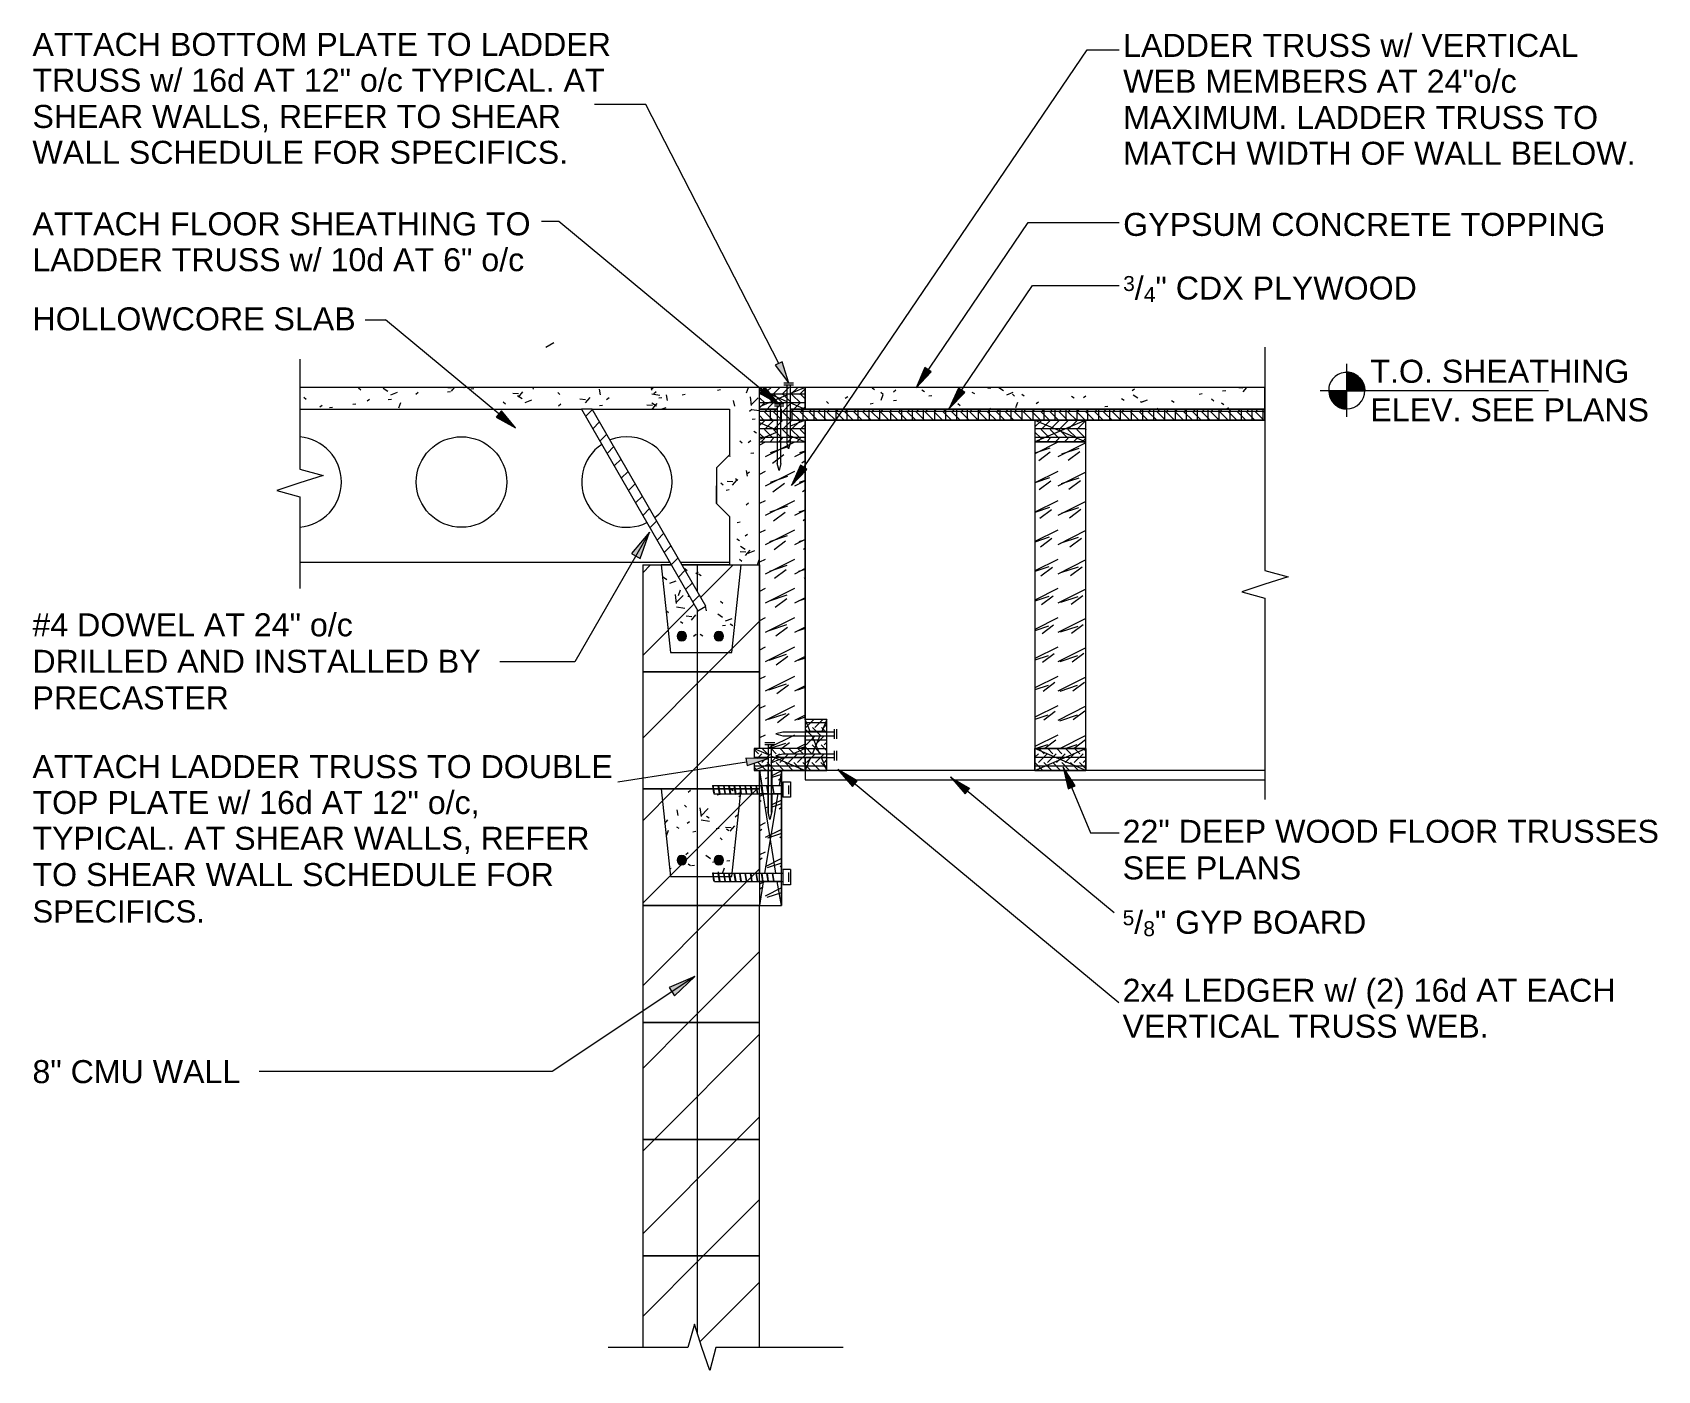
# Model space of a CAD drawing. Header units: inches. Extents: x -4036 to -1914, y 2 to 12338.
# Drawn here: x -1920.88 to -1913.93, y 10.14 to 15.86 of the extents above; entities that cross this region are included whole.
import ezdxf

# ---------------------------------------------------------------- set-up
doc = ezdxf.new("R2010")
doc.units = ezdxf.units.IN
doc.header["$MEASUREMENT"] = 0
for name, color, linetype, lineweight in [('A-DETL', 90, 'Continuous', 9), ('A-DETL-GENF', 92, 'Continuous', 9), ('A-DETL-THIN', 151, 'Continuous', 9), ('G-ANNO-TEXT', 231, 'Continuous', 9)]:
    doc.layers.add(name, color=color, linetype=linetype, lineweight=lineweight)
doc.styles.add('Arial_4', font='arial.ttf', dxfattribs={"height": 0.098425})
doc.styles.add('Arial_5', font='arial.ttf', dxfattribs={"height": 0.063966})
doc.styles.add('Arial_6', font='arial.ttf', dxfattribs={"height": 0.095084})
pattern_1 = [(50, (-1944.66809, 0), (0.2868464, -0.0253005), [0.03, -0.33]), (355, (-1944.6681, 0), (-0.055977, 0.3010242), [0.024, -0.264]), (100.451, (-1944.6441, -0.002), (0.2318487, 0.2756287), [0.025, -0.28]), (46.184, (-1944.6681, 0.08), (0.427136, -0.0661414), [0.045, -0.495]), (96.636, (-1944.6321, 0.074), (0.37346, 0.389769), [0.038, -0.421]), (351.184, (-1944.6681, 0.08), (0.374079, 0.389267), [0.036, -0.396]), (21, (-1944.62809, 0.06), (0.2386156, -0.1611943), [0.03, -0.33]), (326, (-1944.6281, 0.06), (0.0969808, 0.29042), [0.024, -0.264]), (71.451, (-1944.6081, 0.047), (0.336407, 0.1286678), [0.025, -0.28]), (37.5, (-1944.66809, 0), (0.0047326, 0.1334601), [0.013, -0.248, 0.013, -0.255, -0.265]), (37.5, (-1944.66809, 0), (0.0047326, 0.1334601), [-0.529, 0.013, -0.252]), (7.5, (-1944.66809, 0), (0.10526536, 0.1580924), [0.013, -0.14, 0.013, -0.242, -0.101]), (7.5, (-1944.66809, 0), (0.10526536, 0.1580924), [-0.408, 0.013, -0.088]), (327.5, (-1944.75709, 0), (0.21351848, -0.00915754), [0.013, -0.087, 0.013, -0.299, -0.414]), (327.5, (-1944.75709, 0), (0.21351848, -0.00915754), [-0.412, 0.013, -0.401]), (317.5, (-1944.79709, 0), (0.2332406, 0.0399103), [0.013, -0.117, 0.013, -0.194, -0.294]), (317.5, (-1944.79709, 0), (0.2332406, 0.0399103), [-0.337, 0.013, -0.281])]
pattern_2 = [(216.87, (-1944.618088, 0.125), (0.374999553, 0.25000067), [0.062, -0.562]), (206.565, (-1944.54309, 0.087), (-0.12521992, -0.12521969), [0.14, -0.14]), (198.435, (-1944.543088, 0.025), (-0.25013605, -0.125542647), [0.079, -0.316])]
pattern_3 = [(0, (-1944.668088, 0), (0, 0.037), []), (315, (-1944.668088, 0), (0.038183766, 0), [0.053, -0.053]), (45, (-1944.668088, 0), (0.038183766, 0), [0.053, -0.053])]

msp = doc.modelspace()

# ---------------------------------------------------------------- texts
at = {"layer": 'G-ANNO-TEXT', "color": 7, "attachment_point": 1}
for s, insert, char_height, width, style in [('ATTACH BOTTOM PLATE TO LADDER', (-1920.8807, 15.863), 0.098425, 3.00475, 'Arial_4'), ('LADDER TRUSS w/ VERTICAL', (-1916.214, 15.8586), 0.098425, 2.357719, 'Arial_4'), ('TRUSS w/ 16d AT 12" o/c TYPICAL. AT', (-1920.8807, 15.7096), 0.098425, 2.973187, 'Arial_4'), ('WEB MEMBERS AT 24"o/c', (-1916.214, 15.7053), 0.098425, 2.042094, 'Arial_4'), ('SHEAR WALLS, REFER TO SHEAR', (-1920.8807, 15.5546), 0.098425, 2.742781, 'Arial_4'), ('MAXIMUM. LADDER TRUSS TO', (-1916.214, 15.5503), 0.098425, 2.455562, 'Arial_4'), ('WALL SCHEDULE FOR SPECIFICS.', (-1920.8807, 15.4012), 0.098425, 2.7775, 'Arial_4'), ('MATCH WIDTH OF WALL BELOW.', (-1916.214, 15.397), 0.098425, 2.6765, 'Arial_4'), ('ATTACH FLOOR SHEATHING TO', (-1920.8807, 15.0954), 0.098425, 2.588125, 'Arial_4'), ('GYPSUM CONCRETE TOPPING', (-1916.214, 15.093), 0.098425, 2.496594, 'Arial_4'), ('LADDER TRUSS w/ 10d AT 6" o/c', (-1920.8807, 14.942), 0.098425, 2.55025, 'Arial_4'), ('3', (-1916.214, 14.8228), 0.064, 0.059969, 'Arial_5'), ('/', (-1916.1645, 14.8208), 0.0984, 0.047344, 'Arial_4'), ('" CDX PLYWOOD', (-1916.076, 14.8208), 0.098425, 1.360344, 'Arial_4'), ('4', (-1916.1255, 14.7762), 0.064, 0.059969, 'Arial_5'), ('HOLLOWCORE SLAB', (-1920.8807, 14.6889), 0.098425, 1.675969, 'Arial_4'), ('T.O. SHEATHING', (-1915.1564, 14.4647), 0.098425, 1.347719, 'Arial_4'), ('ELEV. SEE PLANS', (-1915.1564, 14.2998), 0.098425, 1.43925, 'Arial_4'), ('#4 DOWEL AT 24" o/c ', (-1920.8807, 13.3803), 0.098425, 1.717, 'Arial_4'), ('DRILLED AND INSTALLED BY ', (-1920.8807, 13.2241), 0.098425, 2.326156, 'Arial_4'), ('PRECASTER', (-1920.8807, 13.0678), 0.09843, 1.016312, 'Arial_4'), ('ATTACH LADDER TRUSS TO DOUBLE', (-1920.8807, 12.7737), 0.098425, 3.011062, 'Arial_4'), ('TOP PLATE w/ 16d AT 12" o/c,', (-1920.8807, 12.6204), 0.098425, 2.323, 'Arial_4'), ('TYPICAL. AT SHEAR WALLS, REFER', (-1920.8807, 12.4671), 0.098425, 2.894281, 'Arial_4'), ('22" DEEP WOOD FLOOR TRUSSES', (-1916.2164, 12.497), 0.098425, 2.783812, 'Arial_4'), ('TO SHEAR WALL SCHEDULE FOR', (-1920.8807, 12.312), 0.098425, 2.704906, 'Arial_4'), ('SEE PLANS', (-1916.2164, 12.3407), 0.09843, 0.921625, 'Arial_4'), ('SPECIFICS.', (-1920.8807, 12.1528), 0.09508, 0.886906, 'Arial_6'), ('5', (-1916.2164, 12.11), 0.064, 0.059969, 'Arial_5'), ('/', (-1916.1669, 12.108), 0.0984, 0.047344, 'Arial_4'), ('" GYP BOARD', (-1916.0784, 12.108), 0.098425, 1.095219, 'Arial_4'), ('8', (-1916.1279, 12.0634), 0.064, 0.059969, 'Arial_5'), ('2x4 LEDGER w/ (2) 16d AT EACH', (-1916.2164, 11.817), 0.098425, 2.55025, 'Arial_4'), ('VERTICAL TRUSS WEB.', (-1916.2164, 11.6636), 0.098425, 1.906375, 'Arial_4'), ('8" CMU WALL', (-1920.8807, 11.4692), 0.098425, 1.079438, 'Arial_4')]:
    msp.add_mtext(s, dxfattribs=dict(at, insert=insert, char_height=char_height, width=width, style=style))

# ---------------------------------------------------------------- hatches: boundary and pattern name
at = {"layer": 'A-DETL-GENF', "lineweight": 18}
for points in [[(-1917.6448, 14.365), (-1917.6735, 14.4564), (-1917.703, 14.4414)], [(-1917.1004, 14.345), (-1917.0354, 14.4133), (-1917.062, 14.4317)], [(-1915.2581, 14.3317), (-1915.1813, 14.3317), (-1915.1828, 14.3492), (-1915.1886, 14.3665), (-1915.1973, 14.3811), (-1915.2094, 14.3938), (-1915.2241, 14.4035), (-1915.2406, 14.4096), (-1915.2581, 14.4119)], [(-1917.6864, 14.275), (-1917.747, 14.3473), (-1917.7695, 14.3213)], [(-1916.9581, 14.2567), (-1916.8921, 14.3251), (-1916.9183, 14.3432)], [(-1915.2581, 14.2541), (-1915.2581, 14.3317), (-1915.3338, 14.3317), (-1915.3319, 14.3139), (-1915.3263, 14.2975), (-1915.3175, 14.2831), (-1915.3059, 14.2711), (-1915.2918, 14.2619), (-1915.2757, 14.2561)], [(-1918.8136, 14.1734), (-1918.8743, 14.2457), (-1918.8967, 14.2197)], [(-1917.6331, 13.9274), (-1917.5681, 13.9957), (-1917.5948, 14.014)], [(-1918.1024, 13.2623), (-1918.0972, 13.2629), (-1918.0924, 13.2649), (-1918.0883, 13.2681), (-1918.0851, 13.2723), (-1918.0831, 13.2771), (-1918.0824, 13.2823), (-1918.0831, 13.2874), (-1918.0851, 13.2923), (-1918.0883, 13.2964), (-1918.0924, 13.2996), (-1918.0972, 13.3016), (-1918.1024, 13.3023), (-1918.1076, 13.3016), (-1918.1124, 13.2996), (-1918.1166, 13.2964), (-1918.1197, 13.2923), (-1918.1217, 13.2874), (-1918.1224, 13.2823), (-1918.1217, 13.2771), (-1918.1197, 13.2723), (-1918.1166, 13.2681), (-1918.1124, 13.2649), (-1918.1076, 13.2629)], [(-1917.9437, 13.2623), (-1917.9385, 13.2629), (-1917.9337, 13.2649), (-1917.9295, 13.2681), (-1917.9264, 13.2723), (-1917.9244, 13.2771), (-1917.9237, 13.2823), (-1917.9244, 13.2874), (-1917.9264, 13.2923), (-1917.9295, 13.2964), (-1917.9337, 13.2996), (-1917.9385, 13.3016), (-1917.9437, 13.3023), (-1917.9489, 13.3016), (-1917.9537, 13.2996), (-1917.9578, 13.2964), (-1917.961, 13.2923), (-1917.963, 13.2874), (-1917.9637, 13.2823), (-1917.963, 13.2771), (-1917.961, 13.2723), (-1917.9578, 13.2681), (-1917.9537, 13.2649), (-1917.9489, 13.2629)], [(-1917.8235, 12.7289), (-1917.7333, 12.7591), (-1917.8282, 12.7607)], [(-1917.3726, 12.6392), (-1917.352, 12.6641), (-1917.4348, 12.7117), (-1917.3985, 12.6694)], [(-1916.8902, 12.6085), (-1916.8696, 12.6334), (-1916.9524, 12.6809)], [(-1916.4498, 12.63), (-1916.4197, 12.6417), (-1916.4628, 12.7083), (-1916.4683, 12.7083)], [(-1918.1024, 12.3049), (-1918.0972, 12.3056), (-1918.0924, 12.3076), (-1918.0883, 12.3108), (-1918.0851, 12.3149), (-1918.0831, 12.3197), (-1918.0824, 12.3249), (-1918.0831, 12.3301), (-1918.0851, 12.3349), (-1918.0883, 12.339), (-1918.0924, 12.3422), (-1918.0972, 12.3442), (-1918.1024, 12.3449), (-1918.1076, 12.3442), (-1918.1124, 12.3422), (-1918.1166, 12.339), (-1918.1197, 12.3349), (-1918.1217, 12.3301), (-1918.1224, 12.3249), (-1918.1217, 12.3197), (-1918.1197, 12.3149), (-1918.1166, 12.3108), (-1918.1124, 12.3076), (-1918.1076, 12.3056)], [(-1917.9437, 12.3049), (-1917.9385, 12.3056), (-1917.9337, 12.3076), (-1917.9295, 12.3108), (-1917.9264, 12.3149), (-1917.9244, 12.3197), (-1917.9237, 12.3249), (-1917.9244, 12.3301), (-1917.9264, 12.3349), (-1917.9295, 12.339), (-1917.9337, 12.3422), (-1917.9385, 12.3442), (-1917.9437, 12.3449), (-1917.9489, 12.3442), (-1917.9537, 12.3422), (-1917.9578, 12.339), (-1917.961, 12.3349), (-1917.963, 12.3301), (-1917.9637, 12.3249), (-1917.963, 12.3197), (-1917.961, 12.3149), (-1917.9578, 12.3108), (-1917.9537, 12.3076), (-1917.9489, 12.3056)]]:
    msp.add_hatch(color=250, dxfattribs=at).paths.add_polyline_path(points, flags=0)
h = msp.add_hatch(dxfattribs=at)
h.set_pattern_fill('FP_1', color=8, style=0, pattern_type=2)
h.set_pattern_definition(pattern_1)
h.paths.add_polyline_path([(-1917.8438, 13.5874), (-1917.7698, 13.5874), (-1917.7698, 14.3467), (-1919.7364, 14.3467), (-1919.7364, 14.2533), (-1917.8989, 14.2533), (-1917.8989, 14.0586), (-1917.9545, 14.003), (-1917.9545, 13.8493), (-1917.8989, 13.7937), (-1917.8989, 13.5874)], flags=0)
h = msp.add_hatch(dxfattribs=at)
h.set_pattern_fill('FP_3', color=8, style=0, pattern_type=2)
h.set_pattern_definition(pattern_3)
h.paths.add_polyline_path([(-1916.3731, 14.2067), (-1915.6082, 14.2067), (-1915.6082, 14.2533), (-1917.5748, 14.2533), (-1917.5748, 14.3467), (-1917.7465, 14.3467), (-1917.6864, 14.275), (-1917.7695, 14.3213), (-1917.7476, 14.3467), (-1917.7698, 14.3467), (-1917.7698, 14.2067), (-1916.5914, 14.2067)], flags=0)
h = msp.add_hatch(dxfattribs=at)
h.set_pattern_fill('FP_1', color=8, style=0, pattern_type=2)
h.set_pattern_definition(pattern_1)
h.paths.add_polyline_path([(-1915.6082, 14.2533), (-1915.6081, 14.2533), (-1915.6082, 14.3467), (-1917.0988, 14.3467), (-1917.1004, 14.345), (-1917.0996, 14.3467), (-1917.5748, 14.3467), (-1917.5748, 14.2533), (-1915.6082, 14.2533)], flags=0)
h.paths.add_polyline_path([(-1916.9581, 14.2567), (-1916.9183, 14.3432), (-1916.8921, 14.3251)], flags=0)
h = msp.add_hatch(dxfattribs=at)
h.set_pattern_fill('FP_4', color=250, style=0, pattern_type=2)
h.set_pattern_definition([(45, (-1944.66809, 0), (-0.0417193, 0.0417193), [])])
h.paths.add_polyline_path([(-1918.0341, 13.3913), (-1917.9994, 13.4114), (-1918.4854, 14.2533), (-1918.5318, 14.2533), (-1918.1193, 13.5388)], flags=0)
h = msp.add_hatch(dxfattribs=at)
h.set_pattern_fill('FP_3', color=8, style=0, pattern_type=2)
h.set_pattern_definition(pattern_3)
h.paths.add_polyline_path([(-1917.5748, 14.1133), (-1917.5748, 14.2067), (-1917.7698, 14.2067), (-1917.7698, 14.1133)], flags=0)
h = msp.add_hatch(dxfattribs=at)
h.set_pattern_fill('FP_3', color=8, style=0, pattern_type=2)
h.set_pattern_definition(pattern_3)
h.paths.add_polyline_path([(-1916.3731, 14.1133), (-1916.3731, 14.2067), (-1916.5914, 14.2067), (-1916.5914, 14.1133)], flags=0)
h = msp.add_hatch(dxfattribs=at)
h.set_pattern_fill('FP_2', color=8, style=0, pattern_type=2)
h.set_pattern_definition(pattern_2)
h.paths.add_polyline_path([(-1917.5748, 12.8017), (-1917.5748, 13.9887), (-1917.6331, 13.9274), (-1917.5948, 14.014), (-1917.5748, 14.0003), (-1917.5748, 14.1133), (-1917.7698, 14.1133), (-1917.7698, 12.8017)], flags=0)
h = msp.add_hatch(dxfattribs=at)
h.set_pattern_fill('FP_2', color=8, style=0, pattern_type=2)
h.set_pattern_definition(pattern_2)
h.paths.add_polyline_path([(-1916.3731, 12.8017), (-1916.3731, 14.1133), (-1916.5914, 14.1133), (-1916.5914, 12.8017)], flags=0)
h = msp.add_hatch(dxfattribs=at)
h.set_pattern_fill('FP_1', color=8, style=0, pattern_type=2)
h.set_pattern_definition(pattern_1)
h.paths.add_polyline_path([(-1918.1505, 13.2124), (-1917.8888, 13.2124), (-1917.8483, 13.5874), (-1918.101, 13.5874), (-1917.9994, 13.4114), (-1918.0341, 13.3913), (-1918.1473, 13.5874), (-1918.1905, 13.5874), (-1918.1522, 13.2287)], flags=0)
h.paths.add_polyline_path([(-1918.1024, 13.2623), (-1918.1076, 13.2629), (-1918.1124, 13.2649), (-1918.1166, 13.2681), (-1918.1197, 13.2723), (-1918.1217, 13.2771), (-1918.1224, 13.2823), (-1918.1217, 13.2874), (-1918.1197, 13.2923), (-1918.1166, 13.2964), (-1918.1124, 13.2996), (-1918.1076, 13.3016), (-1918.1024, 13.3023), (-1918.0972, 13.3016), (-1918.0924, 13.2996), (-1918.0883, 13.2964), (-1918.0851, 13.2923), (-1918.0831, 13.2874), (-1918.0824, 13.2823), (-1918.0831, 13.2771), (-1918.0851, 13.2723), (-1918.0883, 13.2681), (-1918.0924, 13.2649), (-1918.0972, 13.2629)], flags=0)
h.paths.add_polyline_path([(-1917.9437, 13.2623), (-1917.9489, 13.2629), (-1917.9537, 13.2649), (-1917.9578, 13.2681), (-1917.961, 13.2723), (-1917.963, 13.2771), (-1917.9637, 13.2823), (-1917.963, 13.2874), (-1917.961, 13.2923), (-1917.9578, 13.2964), (-1917.9537, 13.2996), (-1917.9489, 13.3016), (-1917.9437, 13.3023), (-1917.9385, 13.3016), (-1917.9337, 13.2996), (-1917.9295, 13.2964), (-1917.9264, 13.2923), (-1917.9244, 13.2874), (-1917.9237, 13.2823), (-1917.9244, 13.2771), (-1917.9264, 13.2723), (-1917.9295, 13.2681), (-1917.9337, 13.2649), (-1917.9385, 13.2629)], flags=0)
h = msp.add_hatch(dxfattribs=at)
h.set_pattern_fill('FP_3', color=8, style=0, pattern_type=2)
h.set_pattern_definition(pattern_3)
h.paths.add_polyline_path([(-1917.7179, 12.7083), (-1917.4814, 12.7083), (-1917.4814, 12.9267), (-1917.5748, 12.9267), (-1917.5748, 12.8017), (-1917.7931, 12.8017), (-1917.7931, 12.7601), (-1917.7333, 12.7591), (-1917.7931, 12.7391), (-1917.7931, 12.7083), (-1917.7328, 12.7083)], flags=0)
h = msp.add_hatch(dxfattribs=at)
h.set_pattern_fill('FP_3', color=8, style=0, pattern_type=2)
h.set_pattern_definition(pattern_3)
h.paths.add_polyline_path([(-1916.3731, 12.7083), (-1916.3731, 12.8017), (-1916.5914, 12.8017), (-1916.5914, 12.7083)], flags=0)
h = msp.add_hatch(dxfattribs=at)
h.set_pattern_fill('FP_2', color=8, style=0, pattern_type=2)
h.set_pattern_definition(pattern_2)
h.paths.add_polyline_path([(-1917.7698, 12.13), (-1917.6761, 12.13), (-1917.6761, 12.2333), (-1917.7698, 12.2333)], flags=0)
h.paths.add_polyline_path([(-1917.6761, 12.2683), (-1917.6761, 12.6083), (-1917.7179, 12.6083), (-1917.7179, 12.5317), (-1917.7258, 12.4986), (-1917.7328, 12.5317), (-1917.7328, 12.6083), (-1917.7698, 12.6083), (-1917.7698, 12.2683)], flags=0)
h.paths.add_polyline_path([(-1917.7698, 12.6433), (-1917.7328, 12.6433), (-1917.7328, 12.7083), (-1917.7698, 12.7083)], flags=0)
h.paths.add_polyline_path([(-1917.7179, 12.6433), (-1917.6761, 12.6433), (-1917.6761, 12.7083), (-1917.7179, 12.7083)], flags=0)
h = msp.add_hatch(dxfattribs=at)
h.set_pattern_fill('FP_1', color=8, style=0, pattern_type=2)
h.set_pattern_definition(pattern_1)
h.paths.add_polyline_path([(-1918.1505, 12.255), (-1917.8888, 12.255), (-1917.8483, 12.63), (-1918.1905, 12.63), (-1918.1522, 12.2714)], flags=0)
h.paths.add_polyline_path([(-1918.1024, 12.3049), (-1918.1076, 12.3056), (-1918.1124, 12.3076), (-1918.1166, 12.3108), (-1918.1197, 12.3149), (-1918.1217, 12.3197), (-1918.1224, 12.3249), (-1918.1217, 12.3301), (-1918.1197, 12.3349), (-1918.1166, 12.339), (-1918.1124, 12.3422), (-1918.1076, 12.3442), (-1918.1024, 12.3449), (-1918.0972, 12.3442), (-1918.0924, 12.3422), (-1918.0883, 12.339), (-1918.0851, 12.3349), (-1918.0831, 12.3301), (-1918.0824, 12.3249), (-1918.0831, 12.3197), (-1918.0851, 12.3149), (-1918.0883, 12.3108), (-1918.0924, 12.3076), (-1918.0972, 12.3056)], flags=0)
h.paths.add_polyline_path([(-1917.9437, 12.3049), (-1917.9489, 12.3056), (-1917.9537, 12.3076), (-1917.9578, 12.3108), (-1917.961, 12.3149), (-1917.963, 12.3197), (-1917.9637, 12.3249), (-1917.963, 12.3301), (-1917.961, 12.3349), (-1917.9578, 12.339), (-1917.9537, 12.3422), (-1917.9489, 12.3442), (-1917.9437, 12.3449), (-1917.9385, 12.3442), (-1917.9337, 12.3422), (-1917.9295, 12.339), (-1917.9264, 12.3349), (-1917.9244, 12.3301), (-1917.9237, 12.3249), (-1917.9244, 12.3197), (-1917.9264, 12.3149), (-1917.9295, 12.3108), (-1917.9337, 12.3076), (-1917.9385, 12.3056)], flags=0)
at = {"layer": 'G-ANNO-TEXT'}
for points in [[(-1918.2402, 13.7276), (-1918.3172, 13.6357), (-1918.2811, 13.6149)], [(-1918.0464, 11.8275), (-1918.1562, 11.7793), (-1918.1331, 11.7447)]]:
    msp.add_hatch(color=50, dxfattribs=at).paths.add_polyline_path(points, flags=0)

# ---------------------------------------------------------------- linework, layer by layer
at = {"layer": 'A-DETL', "lineweight": 18}
for p, q in [((-1917.6331, 13.9274), (-1916.3687, 15.7897)), ((-1916.3687, 15.7897), (-1916.2314, 15.7897)), ((-1918.257, 15.556), (-1918.4754, 15.556)), ((-1917.6879, 14.449), (-1918.257, 15.556)), ((-1918.6283, 15.056), (-1918.7025, 15.056)), ((-1917.7581, 14.3345), (-1918.6283, 15.056)), ((-1917.1004, 14.345), (-1916.6209, 15.0512)), ((-1916.6209, 15.0512), (-1916.2314, 15.0512)), ((-1916.9581, 14.2567), (-1916.6016, 14.7817)), ((-1916.6016, 14.7817), (-1916.2314, 14.7817)), ((-1919.4569, 14.6351), (-1919.3704, 14.6351)), ((-1918.8853, 14.2329), (-1919.3704, 14.6351)), ((-1919.7364, 14.4667), (-1919.7364, 13.997)), ((-1915.6082, 14.5183), (-1915.6082, 14.3933)), ((-1917.6735, 14.4564), (-1917.703, 14.4414)), ((-1917.703, 14.4414), (-1917.6448, 14.365)), ((-1917.6448, 14.365), (-1917.6735, 14.4564)), ((-1917.062, 14.4317), (-1917.1004, 14.345)), ((-1917.1004, 14.345), (-1917.0354, 14.4133)), ((-1917.0354, 14.4133), (-1917.062, 14.4317)), ((-1915.6082, 14.3933), (-1915.6082, 13.5631)), ((-1915.2581, 14.4467), (-1915.2581, 14.22)), ((-1915.2581, 14.41), (-1915.2581, 14.3317)), ((-1917.6531, 14.3467), (-1917.7698, 14.3467)), ((-1917.7698, 14.3367), (-1917.7599, 14.3324)), ((-1917.747, 14.3473), (-1917.7695, 14.3213)), ((-1917.6864, 14.275), (-1917.747, 14.3473)), ((-1917.6248, 14.365), (-1917.6664, 14.365)), ((-1917.6248, 14.3567), (-1917.6664, 14.3567)), ((-1917.6531, 14.3567), (-1917.6531, 14.1133)), ((-1917.6381, 14.1133), (-1917.6381, 14.3567)), ((-1917.5748, 14.3467), (-1917.6381, 14.32)), ((-1917.5748, 14.3467), (-1917.6381, 14.3467)), ((-1915.6082, 14.3467), (-1917.5748, 14.3467)), ((-1917.5748, 14.3467), (-1917.5748, 14.2533)), ((-1917.5748, 14.2533), (-1917.5748, 14.3467)), ((-1916.9183, 14.3432), (-1916.9581, 14.2567)), ((-1916.9581, 14.2567), (-1916.8921, 14.3251)), ((-1916.8921, 14.3251), (-1916.9183, 14.3432)), ((-1915.0365, 14.3317), (-1915.3714, 14.3317)), ((-1915.2581, 14.3317), (-1915.3332, 14.3317)), ((-1915.2581, 14.255), (-1915.2581, 14.3317)), ((-1915.2581, 14.3317), (-1915.1796, 14.3317)), ((-1914.3949, 14.3317), (-1915.0365, 14.3317)), ((-1917.7108, 14.2886), (-1917.7698, 14.2633)), ((-1917.6948, 14.2533), (-1917.7698, 14.2533)), ((-1917.7698, 14.2533), (-1917.6948, 14.2533)), ((-1917.7695, 14.3213), (-1917.6864, 14.275)), ((-1917.7231, 14.2067), (-1917.7231, 14.2533)), ((-1917.7204, 14.3155), (-1917.6531, 14.2867)), ((-1917.6664, 14.275), (-1917.7064, 14.275)), ((-1917.6664, 14.2667), (-1917.7064, 14.2667)), ((-1917.6531, 14.3134), (-1917.7013, 14.2927)), ((-1917.6948, 14.2667), (-1917.6948, 14.0217)), ((-1917.6781, 14.0217), (-1917.6781, 14.2667)), ((-1917.6764, 14.2067), (-1917.6764, 14.2533)), ((-1917.6381, 14.28), (-1917.5748, 14.2533)), ((-1915.6082, 14.2533), (-1917.6381, 14.2533)), ((-1917.6381, 14.2533), (-1917.5748, 14.2533)), ((-1917.6297, 14.2067), (-1917.6297, 14.2533)), ((-1917.5831, 14.2067), (-1917.5831, 14.2533)), ((-1917.5748, 14.2533), (-1915.6082, 14.2533)), ((-1917.5364, 14.2067), (-1917.5364, 14.2533)), ((-1917.4898, 14.2067), (-1917.4898, 14.2533)), ((-1917.4414, 14.2067), (-1917.4414, 14.2533)), ((-1917.3947, 14.2067), (-1917.3947, 14.2533)), ((-1917.3481, 14.2067), (-1917.3481, 14.2533)), ((-1917.3014, 14.2067), (-1917.3014, 14.2533)), ((-1917.2547, 14.2067), (-1917.2547, 14.2533)), ((-1917.2081, 14.2067), (-1917.2081, 14.2533)), ((-1917.1614, 14.2067), (-1917.1614, 14.2533)), ((-1917.1148, 14.2067), (-1917.1148, 14.2533)), ((-1917.0681, 14.2067), (-1917.0681, 14.2533)), ((-1917.0197, 14.2067), (-1917.0197, 14.2533)), ((-1916.9731, 14.2067), (-1916.9731, 14.2533)), ((-1916.9264, 14.2067), (-1916.9264, 14.2533)), ((-1916.8797, 14.2067), (-1916.8797, 14.2533)), ((-1916.8331, 14.2067), (-1916.8331, 14.2533)), ((-1916.7864, 14.2067), (-1916.7864, 14.2533)), ((-1916.7397, 14.2067), (-1916.7397, 14.2533)), ((-1916.6931, 14.2067), (-1916.6931, 14.2533)), ((-1916.6464, 14.2067), (-1916.6464, 14.2533)), ((-1916.5997, 14.2067), (-1916.5997, 14.2533)), ((-1916.5514, 14.2067), (-1916.5514, 14.2533)), ((-1916.5048, 14.2067), (-1916.5048, 14.2533)), ((-1916.4581, 14.2067), (-1916.4581, 14.2533)), ((-1916.4114, 14.2067), (-1916.4114, 14.2533)), ((-1916.3648, 14.2067), (-1916.3648, 14.2533)), ((-1916.3181, 14.2067), (-1916.3181, 14.2533)), ((-1916.2714, 14.2067), (-1916.2714, 14.2533)), ((-1916.2248, 14.2067), (-1916.2248, 14.2533)), ((-1916.1781, 14.2067), (-1916.1781, 14.2533)), ((-1916.1298, 14.2067), (-1916.1298, 14.2533)), ((-1916.0831, 14.2067), (-1916.0831, 14.2533)), ((-1916.0365, 14.2067), (-1916.0365, 14.2533)), ((-1915.9898, 14.2067), (-1915.9898, 14.2533)), ((-1915.9432, 14.2067), (-1915.9432, 14.2533)), ((-1915.8965, 14.2067), (-1915.8965, 14.2533)), ((-1915.8498, 14.2067), (-1915.8498, 14.2533)), ((-1915.8032, 14.2067), (-1915.8032, 14.2533)), ((-1915.7565, 14.2067), (-1915.7565, 14.2533)), ((-1915.7081, 14.2067), (-1915.7081, 14.2533)), ((-1915.6615, 14.2067), (-1915.6615, 14.2533)), ((-1915.6148, 14.2067), (-1915.6148, 14.2533)), ((-1915.6082, 14.2067), (-1915.6082, 14.2533)), ((-1918.8743, 14.2457), (-1918.8967, 14.2197)), ((-1918.8967, 14.2197), (-1918.8136, 14.1734)), ((-1918.8136, 14.1734), (-1918.8743, 14.2457)), ((-1917.7698, 14.2067), (-1917.6948, 14.2067)), ((-1917.6948, 14.2067), (-1917.7698, 14.2067)), ((-1917.7698, 14.1964), (-1917.6948, 14.1633)), ((-1917.6381, 14.2067), (-1915.6082, 14.2067)), ((-1917.5748, 14.2067), (-1917.6381, 14.18)), ((-1917.5748, 14.2067), (-1917.6381, 14.2067)), ((-1917.5364, 14.2067), (-1917.5748, 14.2067)), ((-1917.5748, 14.2067), (-1917.5748, 14.0003)), ((-1917.5748, 14.1133), (-1917.5748, 14.2067)), ((-1916.5914, 14.2067), (-1916.3731, 14.1133)), ((-1916.3731, 14.2067), (-1916.5914, 14.1133)), ((-1916.3731, 14.2067), (-1916.5914, 14.2067)), ((-1916.5914, 14.2067), (-1916.5914, 14.1133)), ((-1916.3731, 14.1133), (-1916.3731, 14.2067)), ((-1917.6948, 14.155), (-1917.7698, 14.1232)), ((-1917.6381, 14.14), (-1917.5748, 14.1133)), ((-1917.7698, 14.1133), (-1917.6948, 14.1133)), ((-1917.6456, 14.0833), (-1917.6531, 14.1133)), ((-1917.6381, 14.1133), (-1917.6456, 14.0833)), ((-1917.6381, 14.1133), (-1917.5748, 14.1133)), ((-1916.3731, 14.1133), (-1916.5914, 14.1133)), ((-1916.5914, 14.1133), (-1916.5914, 12.8017)), ((-1916.5914, 14.1133), (-1916.3731, 14.1133)), ((-1916.3731, 12.8017), (-1916.3731, 14.1133)), ((-1919.7364, 13.997), (-1919.6362, 13.9703)), ((-1917.6864, 13.9906), (-1917.6948, 14.0217)), ((-1917.6781, 14.0217), (-1917.6864, 13.9906)), ((-1917.5948, 14.014), (-1917.6331, 13.9274)), ((-1917.6331, 13.9274), (-1917.5681, 13.9957)), ((-1917.5681, 13.9957), (-1917.5948, 14.014)), ((-1917.5748, 13.9887), (-1917.5748, 12.8717)), ((-1919.7364, 13.9386), (-1919.8346, 13.9053)), ((-1919.8346, 13.9053), (-1919.7364, 13.8786)), ((-1919.6362, 13.9703), (-1919.7364, 13.9386)), ((-1919.7364, 13.8786), (-1919.7364, 13.4868)), ((-1918.2698, 13.5874), (-1918.2698, 13.13)), ((-1918.2698, 13.5533), (-1918.2357, 13.5874)), ((-1918.0364, 13.5874), (-1918.0364, 13.4756)), ((-1918.021, 13.4488), (-1917.8824, 13.5874)), ((-1917.7698, 13.13), (-1917.7698, 13.5874)), ((-1915.6082, 13.5631), (-1915.508, 13.5364)), ((-1915.6082, 13.5048), (-1915.7064, 13.4715)), ((-1915.508, 13.5364), (-1915.6082, 13.5048)), ((-1918.2698, 13.2), (-1918.0503, 13.4194)), ((-1915.7064, 13.4715), (-1915.6082, 13.4448)), ((-1915.6082, 13.4448), (-1915.6082, 12.7083)), ((-1918.0364, 13.3953), (-1918.0364, 10.3029)), ((-1917.9864, 13.13), (-1917.7698, 13.3467)), ((-1918.2698, 13.13), (-1918.2698, 12.63)), ((-1917.7698, 13.13), (-1918.2698, 13.13)), ((-1918.2698, 13.13), (-1917.7698, 13.13)), ((-1918.2698, 12.8467), (-1917.9864, 13.13)), ((-1917.7698, 12.8017), (-1917.7698, 13.13)), ((-1918.1331, 12.63), (-1917.7698, 12.9933)), ((-1917.6698, 12.8717), (-1917.6998, 12.8642)), ((-1917.6998, 12.8642), (-1917.6698, 12.8567)), ((-1917.4489, 12.8717), (-1917.6698, 12.8717)), ((-1917.5514, 12.8717), (-1917.5748, 12.9267)), ((-1917.4814, 12.9267), (-1917.5748, 12.9267)), ((-1917.5748, 12.9267), (-1917.5748, 12.8717)), ((-1917.4814, 12.9267), (-1917.5048, 12.8717)), ((-1917.4814, 12.8717), (-1917.4814, 12.9267)), ((-1917.4489, 12.8433), (-1917.4489, 12.885)), ((-1917.4389, 12.8433), (-1917.4389, 12.885)), ((-1917.7931, 12.8017), (-1917.7333, 12.7762)), ((-1917.7931, 12.8017), (-1917.7931, 12.7601)), ((-1917.6914, 12.8017), (-1917.7931, 12.8017)), ((-1917.705, 12.8258), (-1917.7466, 12.8258)), ((-1917.705, 12.8175), (-1917.7466, 12.8175)), ((-1917.7333, 12.8175), (-1917.7333, 12.5287)), ((-1917.7183, 12.5287), (-1917.7183, 12.8175)), ((-1917.5748, 12.8017), (-1917.6764, 12.8017)), ((-1917.6698, 12.8567), (-1917.4489, 12.8567)), ((-1917.5748, 12.8017), (-1917.6295, 12.7783)), ((-1917.5748, 12.8567), (-1917.5748, 12.7783)), ((-1917.5748, 12.7783), (-1917.5748, 12.8567)), ((-1917.5748, 12.8567), (-1917.5748, 12.7783)), ((-1917.5114, 12.8567), (-1917.5448, 12.7783)), ((-1917.5114, 12.7783), (-1917.5448, 12.8567)), ((-1917.4814, 12.7783), (-1917.4814, 12.8567)), ((-1916.5914, 12.7083), (-1916.3731, 12.8017)), ((-1916.3731, 12.7083), (-1916.5914, 12.8017)), ((-1916.5914, 12.7083), (-1916.5914, 12.8017)), ((-1916.5914, 12.8017), (-1916.3731, 12.8017)), ((-1916.5914, 12.8017), (-1916.3731, 12.8017)), ((-1916.3731, 12.8017), (-1916.3731, 12.7083)), ((-1918.3759, 12.66), (-1917.8258, 12.7448)), ((-1917.7333, 12.7591), (-1917.8282, 12.7607)), ((-1917.8282, 12.7607), (-1917.8235, 12.7289)), ((-1917.8235, 12.7289), (-1917.7333, 12.7591)), ((-1917.7931, 12.7391), (-1917.7931, 12.7083)), ((-1917.7333, 12.7338), (-1917.7931, 12.7083)), ((-1917.7183, 12.7695), (-1917.5748, 12.7083)), ((-1917.6647, 12.7633), (-1917.7183, 12.7405)), ((-1917.6698, 12.7783), (-1917.6998, 12.7708)), ((-1917.6998, 12.7708), (-1917.6698, 12.7633)), ((-1917.4489, 12.7783), (-1917.6698, 12.7783)), ((-1917.6698, 12.7633), (-1917.4489, 12.7633)), ((-1917.5514, 12.7633), (-1917.5748, 12.7083)), ((-1917.5748, 12.7083), (-1917.5748, 12.7633)), ((-1917.5748, 12.7633), (-1917.5748, 12.7083)), ((-1917.4814, 12.7083), (-1917.5048, 12.7633)), ((-1917.4814, 12.7083), (-1917.4814, 12.7633)), ((-1917.4489, 12.75), (-1917.4489, 12.7917)), ((-1917.4389, 12.75), (-1917.4389, 12.7917)), ((-1917.7931, 12.7083), (-1917.7698, 12.7083)), ((-1917.7698, 12.2867), (-1917.7698, 12.7083)), ((-1917.7698, 12.6433), (-1917.7698, 12.7083)), ((-1917.7333, 12.7083), (-1917.7698, 12.7083)), ((-1917.7698, 12.7083), (-1917.7698, 12.6433)), ((-1917.7698, 12.7083), (-1917.7597, 12.6433)), ((-1917.7698, 12.7083), (-1917.7333, 12.7083)), ((-1917.7328, 12.7083), (-1917.7179, 12.7083)), ((-1917.7179, 12.7083), (-1917.7328, 12.7083)), ((-1917.6761, 12.7083), (-1917.7183, 12.7083)), ((-1917.6761, 12.7083), (-1917.6862, 12.6433)), ((-1917.5748, 12.7083), (-1917.6761, 12.7083)), ((-1917.6761, 12.7083), (-1917.5748, 12.7083)), ((-1917.6761, 12.7083), (-1917.6761, 12.66)), ((-1917.6761, 12.65), (-1917.6761, 12.7083)), ((-1917.6761, 12.5933), (-1917.6761, 12.66)), ((-1917.6696, 12.66), (-1917.6696, 12.5933)), ((-1916.5914, 12.7083), (-1917.5748, 12.7083)), ((-1917.5748, 12.7083), (-1917.5748, 12.6683)), ((-1917.5748, 12.7083), (-1917.4814, 12.7083)), ((-1917.5748, 12.6683), (-1915.6082, 12.6683)), ((-1917.4348, 12.7117), (-1917.3726, 12.6392)), ((-1917.352, 12.6641), (-1917.4348, 12.7117)), ((-1917.4348, 12.7117), (-1916.2333, 11.7157)), ((-1917.3726, 12.6392), (-1917.352, 12.6641)), ((-1916.9524, 12.6809), (-1916.8902, 12.6085)), ((-1916.9524, 12.6809), (-1916.2529, 12.101)), ((-1916.3731, 12.7083), (-1916.5914, 12.7083)), ((-1916.4714, 12.7217), (-1916.4498, 12.63)), ((-1916.4197, 12.6417), (-1916.4714, 12.7217)), ((-1916.4714, 12.7217), (-1916.354, 12.4412)), ((-1915.6082, 12.7083), (-1916.3731, 12.7083)), ((-1915.6082, 12.7083), (-1915.6082, 12.5833)), ((-1918.2698, 12.63), (-1918.2698, 12.13)), ((-1917.7698, 12.63), (-1918.2698, 12.63)), ((-1918.2698, 12.63), (-1917.7698, 12.63)), ((-1918.2698, 12.4933), (-1918.1331, 12.63)), ((-1918.0824, 12.3273), (-1917.7798, 12.63)), ((-1917.9713, 12.6433), (-1917.9662, 12.6117)), ((-1917.9692, 12.6433), (-1917.9647, 12.6083)), ((-1917.963, 12.6117), (-1917.9679, 12.6433)), ((-1917.9478, 12.6433), (-1917.9425, 12.6083)), ((-1917.946, 12.6433), (-1917.9413, 12.6083)), ((-1917.939, 12.6083), (-1917.9447, 12.6433)), ((-1917.9246, 12.6433), (-1917.9189, 12.6083)), ((-1917.9225, 12.6433), (-1917.9181, 12.6083)), ((-1917.9158, 12.6083), (-1917.9212, 12.6433)), ((-1917.9029, 12.6433), (-1917.8975, 12.6083)), ((-1917.8993, 12.6433), (-1917.8946, 12.6083)), ((-1917.8923, 12.6083), (-1917.898, 12.6433)), ((-1917.8797, 12.6433), (-1917.874, 12.6083)), ((-1917.8774, 12.6433), (-1917.8714, 12.6083)), ((-1917.8709, 12.6083), (-1917.8763, 12.6433)), ((-1917.8562, 12.6433), (-1917.8508, 12.6083)), ((-1917.8541, 12.6433), (-1917.8496, 12.6083)), ((-1917.8474, 12.6083), (-1917.8531, 12.6433)), ((-1917.833, 12.6433), (-1917.8273, 12.6083)), ((-1917.8309, 12.6433), (-1917.8262, 12.6083)), ((-1917.8242, 12.6083), (-1917.8296, 12.6433)), ((-1917.8096, 12.6433), (-1917.8042, 12.6083)), ((-1917.8074, 12.6433), (-1917.803, 12.6083)), ((-1917.8007, 12.6083), (-1917.8064, 12.6433)), ((-1917.7864, 12.6433), (-1917.7807, 12.6083)), ((-1917.7842, 12.6433), (-1917.7795, 12.6083)), ((-1917.7775, 12.6083), (-1917.7829, 12.6433)), ((-1917.7698, 12.63), (-1917.7698, 12.6433)), ((-1917.7698, 12.6083), (-1917.7698, 12.63)), ((-1917.7698, 12.2683), (-1917.7698, 12.6083)), ((-1917.7698, 12.6083), (-1917.7698, 12.2683)), ((-1917.7575, 12.6083), (-1917.7629, 12.6433)), ((-1917.7607, 12.6433), (-1917.7563, 12.6083)), ((-1917.6996, 12.2683), (-1917.7541, 12.6083)), ((-1917.6919, 12.6083), (-1917.748, 12.2683)), ((-1917.7397, 12.6433), (-1917.734, 12.6083)), ((-1917.7375, 12.6433), (-1917.7328, 12.6083)), ((-1917.7162, 12.6433), (-1917.7108, 12.6083)), ((-1917.7141, 12.6433), (-1917.7096, 12.6083)), ((-1917.7074, 12.6083), (-1917.7131, 12.6433)), ((-1917.6761, 12.275), (-1917.6761, 12.6083)), ((-1917.6761, 12.5933), (-1917.6761, 12.285)), ((-1917.6446, 12.6067), (-1917.6446, 12.6433)), ((-1916.8902, 12.6085), (-1916.8696, 12.6334)), ((-1916.4498, 12.63), (-1916.4197, 12.6417)), ((-1917.7258, 12.4986), (-1917.7333, 12.5287)), ((-1917.7183, 12.5287), (-1917.7258, 12.4986)), ((-1916.354, 12.4412), (-1916.2314, 12.4412)), ((-1918.2698, 12.14), (-1918.1042, 12.3056)), ((-1917.9713, 12.2683), (-1917.9662, 12.2367)), ((-1917.9696, 12.2717), (-1917.9647, 12.2333)), ((-1917.9625, 12.2333), (-1917.9679, 12.2683)), ((-1917.9478, 12.2683), (-1917.9425, 12.2333)), ((-1917.9468, 12.2745), (-1917.9412, 12.2333)), ((-1917.939, 12.2333), (-1917.9447, 12.2683)), ((-1917.9264, 12.13), (-1917.7698, 12.2867)), ((-1917.9246, 12.2683), (-1917.9189, 12.2333)), ((-1917.9225, 12.2683), (-1917.9181, 12.2333)), ((-1917.9158, 12.2333), (-1917.9212, 12.2683)), ((-1917.9029, 12.2683), (-1917.8975, 12.2333)), ((-1917.8993, 12.2683), (-1917.8946, 12.2333)), ((-1917.8923, 12.2333), (-1917.898, 12.2683)), ((-1917.8797, 12.2683), (-1917.874, 12.2333)), ((-1917.8774, 12.2683), (-1917.8714, 12.2333)), ((-1917.8709, 12.2333), (-1917.8763, 12.2683)), ((-1917.8562, 12.2683), (-1917.8508, 12.2333)), ((-1917.8541, 12.2683), (-1917.8496, 12.2333)), ((-1917.8474, 12.2333), (-1917.8531, 12.2683)), ((-1917.833, 12.2683), (-1917.8273, 12.2333)), ((-1917.8309, 12.2683), (-1917.8262, 12.2333)), ((-1917.8242, 12.2333), (-1917.8296, 12.2683)), ((-1917.8096, 12.2683), (-1917.8042, 12.2333)), ((-1917.8074, 12.2683), (-1917.803, 12.2333)), ((-1917.8007, 12.2333), (-1917.8064, 12.2683)), ((-1917.7864, 12.2683), (-1917.7807, 12.2333)), ((-1917.7842, 12.2683), (-1917.7795, 12.2333)), ((-1917.7775, 12.2333), (-1917.7829, 12.2683)), ((-1917.7698, 12.2333), (-1917.7698, 12.2683)), ((-1917.7629, 12.2683), (-1917.7575, 12.2333)), ((-1917.7607, 12.2683), (-1917.7563, 12.2333)), ((-1917.7537, 12.2313), (-1917.7597, 12.2683)), ((-1917.7397, 12.2683), (-1917.734, 12.2333)), ((-1917.7375, 12.2683), (-1917.7328, 12.2333)), ((-1917.7309, 12.2333), (-1917.7363, 12.2683)), ((-1917.7162, 12.2683), (-1917.7108, 12.2333)), ((-1917.7141, 12.2683), (-1917.7096, 12.2333)), ((-1917.7074, 12.2333), (-1917.7131, 12.2683)), ((-1917.6761, 12.2183), (-1917.6761, 12.285)), ((-1917.6696, 12.285), (-1917.6696, 12.2183)), ((-1917.6446, 12.2317), (-1917.6446, 12.2717)), ((-1917.7698, 12.2333), (-1917.7698, 12.13)), ((-1917.7537, 12.2313), (-1917.7698, 12.13)), ((-1917.6761, 12.13), (-1917.6942, 12.2333)), ((-1917.6761, 12.13), (-1917.6761, 12.2333)), ((-1917.6761, 12.2183), (-1917.6761, 12.13)), ((-1918.2698, 12.13), (-1918.2698, 11.63)), ((-1918.2698, 11.7867), (-1917.9264, 12.13)), ((-1917.7698, 12.13), (-1918.2698, 12.13)), ((-1918.2698, 12.13), (-1917.7698, 12.13)), ((-1917.7698, 11.63), (-1917.7698, 12.13)), ((-1917.7698, 12.13), (-1917.6761, 12.13)), ((-1918.0731, 11.63), (-1917.7698, 11.9333)), ((-1918.2698, 11.63), (-1918.2698, 11.13)), ((-1917.7698, 11.63), (-1918.2698, 11.63)), ((-1918.2698, 11.63), (-1917.7698, 11.63)), ((-1918.2698, 11.4333), (-1918.0731, 11.63)), ((-1917.7698, 11.13), (-1917.7698, 11.63)), ((-1918.2198, 11.13), (-1917.7698, 11.58)), ((-1917.8664, 11.13), (-1917.7698, 11.2267)), ((-1918.2698, 11.13), (-1918.2698, 10.6317)), ((-1917.7698, 11.13), (-1918.2698, 11.13)), ((-1918.2698, 11.13), (-1917.7698, 11.13)), ((-1918.2698, 11.08), (-1918.2198, 11.13)), ((-1918.2698, 10.7267), (-1917.8664, 11.13)), ((-1917.7698, 10.6317), (-1917.7698, 11.13)), ((-1918.0114, 10.6317), (-1917.7698, 10.8733)), ((-1918.2698, 10.6317), (-1918.2698, 10.24)), ((-1917.7698, 10.6317), (-1918.2698, 10.6317)), ((-1918.2698, 10.6317), (-1917.7698, 10.6317)), ((-1918.2698, 10.3733), (-1918.0114, 10.6317)), ((-1917.7698, 10.24), (-1917.7698, 10.6317)), ((-1918.0245, 10.2653), (-1917.7698, 10.52)), ((-1918.0482, 10.34), (-1918.0765, 10.24)), ((-1918.0165, 10.24), (-1918.0482, 10.34)), ((-1918.2931, 10.24), (-1918.4181, 10.24)), ((-1918.0765, 10.24), (-1918.2931, 10.24)), ((-1917.9832, 10.1417), (-1918.0165, 10.24)), ((-1917.9565, 10.24), (-1917.9832, 10.1417)), ((-1917.5364, 10.24), (-1917.9565, 10.24)), ((-1917.4114, 10.24), (-1917.5364, 10.24))]:
    msp.add_line(p, q, dxfattribs=at)
for centre, radius, start, end in [((-1915.2593, 14.3345), 0.0755, 89.09346, 182.12368), ((-1915.258, 14.3334), 0.0784, 269.9623, 359.954)]:
    msp.add_arc(centre, radius, start, end, dxfattribs=at)
for points in [[(-1915.2581, 14.41), (-1915.2148, 14.41), (-1915.1796, 14.3767), (-1915.1796, 14.3333)], [(-1915.2581, 14.255), (-1915.3004, 14.255), (-1915.3332, 14.2893), (-1915.3332, 14.3317)]]:
    msp.add_open_spline(points, degree=3, dxfattribs=at)
at = {"layer": 'A-DETL-THIN', "lineweight": 18}
for p, q in [((-1918.6495, 14.5375), (-1918.6843, 14.5175)), ((-1915.2581, 14.4119), (-1915.2581, 14.3317)), ((-1917.7698, 14.3467), (-1919.7364, 14.3467)), ((-1919.7364, 14.3467), (-1919.7364, 14.2533)), ((-1917.5748, 14.3467), (-1917.7698, 14.3467)), ((-1917.7698, 13.5874), (-1917.7698, 14.3467)), ((-1915.6081, 14.3467), (-1917.5748, 14.3467)), ((-1917.5748, 14.2533), (-1917.5748, 14.3467)), ((-1915.6081, 14.2533), (-1915.6081, 14.3467)), ((-1915.2581, 14.3317), (-1915.3338, 14.3317)), ((-1915.2581, 14.3317), (-1915.1813, 14.3317)), ((-1915.2581, 14.2541), (-1915.2581, 14.3317)), ((-1919.7364, 14.2533), (-1918.5318, 14.2533)), ((-1918.5318, 14.2533), (-1918.0341, 13.3913)), ((-1918.4854, 14.2533), (-1918.5318, 14.2533)), ((-1918.5318, 14.2533), (-1918.0341, 13.3913)), ((-1918.4854, 14.2533), (-1917.8989, 14.2533)), ((-1917.9994, 13.4114), (-1918.4854, 14.2533)), ((-1917.9994, 13.4114), (-1918.4854, 14.2533)), ((-1917.8989, 14.2533), (-1917.8989, 14.0586)), ((-1917.8989, 14.2533), (-1917.8989, 14.0586)), ((-1915.6082, 14.2533), (-1917.5748, 14.2533)), ((-1915.6082, 14.2067), (-1915.6082, 14.2533)), ((-1917.5748, 14.2067), (-1917.7698, 14.2067)), ((-1917.5748, 14.2067), (-1916.5914, 14.2067)), ((-1917.5748, 14.1133), (-1917.5748, 14.2067)), ((-1916.3731, 14.2067), (-1916.5914, 14.2067)), ((-1916.5914, 14.2067), (-1916.5914, 14.1133)), ((-1916.3731, 14.2067), (-1915.6082, 14.2067)), ((-1916.3731, 14.1133), (-1916.3731, 14.2067)), ((-1917.8989, 14.0586), (-1917.9545, 14.003)), ((-1917.8989, 14.0586), (-1917.9545, 14.003)), ((-1917.7698, 14.1133), (-1917.5748, 14.1133)), ((-1917.5748, 14.0003), (-1917.5748, 14.1133)), ((-1916.5914, 14.1133), (-1916.5914, 12.8017)), ((-1916.5914, 14.1133), (-1916.3731, 14.1133)), ((-1916.3731, 12.8017), (-1916.3731, 14.1133)), ((-1917.9545, 14.003), (-1917.9545, 13.9418)), ((-1917.9545, 14.003), (-1917.9545, 13.9261)), ((-1917.5748, 12.9267), (-1917.5748, 13.9887)), ((-1917.9545, 13.9418), (-1917.9545, 13.8493)), ((-1917.9545, 13.8493), (-1917.9545, 13.9261)), ((-1917.9545, 13.8493), (-1917.8989, 13.7937)), ((-1917.8989, 13.7937), (-1917.9545, 13.8493)), ((-1917.8989, 13.7937), (-1917.8989, 13.5874)), ((-1917.8989, 13.7937), (-1917.8989, 13.599)), ((-1919.7364, 13.599), (-1918.154, 13.599)), ((-1918.2698, 13.5874), (-1918.1473, 13.5874)), ((-1918.1905, 13.5874), (-1918.1505, 13.2124)), ((-1918.1473, 13.5874), (-1918.1905, 13.5874)), ((-1918.1077, 13.599), (-1917.8989, 13.599)), ((-1917.8989, 13.5874), (-1918.101, 13.5874)), ((-1918.101, 13.5874), (-1917.7698, 13.5874)), ((-1917.8989, 13.5874), (-1917.7698, 13.5874)), ((-1917.8888, 13.2124), (-1917.8483, 13.5874)), ((-1917.7698, 13.5874), (-1917.7698, 12.8017)), ((-1918.0341, 13.3913), (-1917.9994, 13.4114)), ((-1918.0341, 13.3913), (-1917.9994, 13.4114)), ((-1918.1505, 13.2124), (-1917.8888, 13.2124)), ((-1917.4814, 12.9267), (-1917.5748, 12.9267)), ((-1917.5748, 12.9267), (-1917.5748, 12.8017)), ((-1917.4814, 12.7083), (-1917.4814, 12.9267)), ((-1917.5748, 12.8017), (-1917.7931, 12.8017)), ((-1917.7931, 12.8017), (-1917.7931, 12.7601)), ((-1916.3731, 12.8017), (-1916.5914, 12.8017)), ((-1916.5914, 12.8017), (-1916.5914, 12.7083)), ((-1916.3731, 12.7083), (-1916.3731, 12.8017)), ((-1917.7931, 12.7391), (-1917.7931, 12.7083)), ((-1917.7931, 12.7083), (-1917.7698, 12.7083)), ((-1917.7328, 12.7083), (-1917.7698, 12.7083)), ((-1917.7698, 12.7083), (-1917.7698, 12.6433)), ((-1917.7328, 12.7083), (-1917.7179, 12.7083)), ((-1917.7328, 12.6433), (-1917.7328, 12.7083)), ((-1917.6761, 12.7083), (-1917.7179, 12.7083)), ((-1917.7179, 12.7083), (-1917.7179, 12.6433)), ((-1917.6761, 12.7083), (-1917.4814, 12.7083)), ((-1917.6761, 12.6433), (-1917.6761, 12.7083)), ((-1917.6696, 12.66), (-1917.6379, 12.66)), ((-1917.6696, 12.5933), (-1917.6696, 12.66)), ((-1917.6379, 12.66), (-1917.6379, 12.5933)), ((-1916.5914, 12.7083), (-1916.3731, 12.7083)), ((-1918.1905, 12.63), (-1918.1505, 12.255)), ((-1917.8483, 12.63), (-1918.1905, 12.63)), ((-1917.9713, 12.6433), (-1917.6696, 12.6433)), ((-1917.9647, 12.6083), (-1917.6696, 12.6083)), ((-1917.8888, 12.255), (-1917.8483, 12.63)), ((-1917.7698, 12.6433), (-1917.7328, 12.6433)), ((-1917.7698, 12.6083), (-1917.7698, 12.2683)), ((-1917.7328, 12.6083), (-1917.7698, 12.6083)), ((-1917.7328, 12.5317), (-1917.7328, 12.6083)), ((-1917.7179, 12.6433), (-1917.6761, 12.6433)), ((-1917.6761, 12.6083), (-1917.7179, 12.6083)), ((-1917.7179, 12.6083), (-1917.7179, 12.5317)), ((-1917.6761, 12.2683), (-1917.6761, 12.6083)), ((-1917.6379, 12.5933), (-1917.6696, 12.5933)), ((-1917.7258, 12.4986), (-1917.7328, 12.5317)), ((-1917.7179, 12.5317), (-1917.7258, 12.4986)), ((-1918.1505, 12.255), (-1917.8888, 12.255)), ((-1917.9713, 12.2683), (-1917.6696, 12.2683)), ((-1917.7698, 12.2683), (-1917.6761, 12.2683)), ((-1917.6379, 12.285), (-1917.6696, 12.285)), ((-1917.6379, 12.285), (-1917.6379, 12.2183)), ((-1917.9625, 12.2333), (-1917.6696, 12.2333)), ((-1917.7698, 12.2333), (-1917.7698, 12.13)), ((-1917.6761, 12.2333), (-1917.7698, 12.2333)), ((-1917.6761, 12.13), (-1917.6761, 12.2333)), ((-1917.6379, 12.2183), (-1917.6696, 12.2183)), ((-1917.7698, 12.13), (-1917.6761, 12.13))]:
    msp.add_line(p, q, dxfattribs=at)
msp.add_circle((-1919.0449, 13.9418), 0.1936, dxfattribs=at)
for centre, radius, start, end in [((-1915.2595, 14.3337), 0.0783, 358.53255, 88.91829), ((-1919.7525, 13.9418), 0.1936, 274.76404, 85.23596), ((-1918.3374, 13.9418), 0.1936, 0, 111.75434), ((-1918.3374, 13.9418), 0.1936, 123.76161, 296.27142), ((-1918.3374, 13.9418), 0.1936, 308.20309, 0), ((-1918.1024, 13.2823), 0.02, 360, 180), ((-1918.1024, 13.2823), 0.02, 180, 0), ((-1917.9437, 13.2823), 0.02, 360, 180), ((-1917.9437, 13.2823), 0.02, 180, 0), ((-1918.1024, 12.3249), 0.02, 360, 180), ((-1918.1024, 12.3249), 0.02, 180, 0), ((-1917.9437, 12.3249), 0.02, 360, 180), ((-1917.9437, 12.3249), 0.02, 180, 0)]:
    msp.add_arc(centre, radius, start, end, dxfattribs=at)
msp.add_open_spline([(-1915.3338, 14.3317), (-1915.3338, 14.3255), (-1915.3325, 14.3136), (-1915.3249, 14.2917), (-1915.3119, 14.2748), (-1915.2974, 14.2648), (-1915.29, 14.261), (-1915.2781, 14.256), (-1915.2673, 14.2541), (-1915.2581, 14.2541)], degree=3, knots=[0, 0, 0, 0, 0.142857, 0.285714, 0.571429, 0.678571, 0.732143, 0.785714, 1, 1, 1, 1], dxfattribs=at)
at = {"layer": 'G-ANNO-TEXT', "color": 50}
for p, q in [((-1918.2402, 13.7276), (-1918.5599, 13.1724)), ((-1918.2402, 13.7276), (-1918.3172, 13.6357)), ((-1918.2811, 13.6149), (-1918.2402, 13.7276)), ((-1918.3172, 13.6357), (-1918.2811, 13.6149)), ((-1918.5599, 13.1724), (-1918.8809, 13.1724)), ((-1918.0464, 11.8275), (-1918.6578, 11.42)), ((-1918.0464, 11.8275), (-1918.1562, 11.7793)), ((-1918.1331, 11.7447), (-1918.0464, 11.8275)), ((-1918.1562, 11.7793), (-1918.1331, 11.7447)), ((-1919.9074, 11.42), (-1919.9101, 11.42)), ((-1918.6578, 11.42), (-1919.9074, 11.42))]:
    msp.add_line(p, q, dxfattribs=at)

msp.set_redraw_order([(e.dxf.handle, doc.entitydb.next_handle()) for e in msp.query("TEXT MTEXT ATTDEF DIMENSION ARC_DIMENSION")])  # texts and dimensions are drawn at this point

doc.saveas('drawing.dxf')
